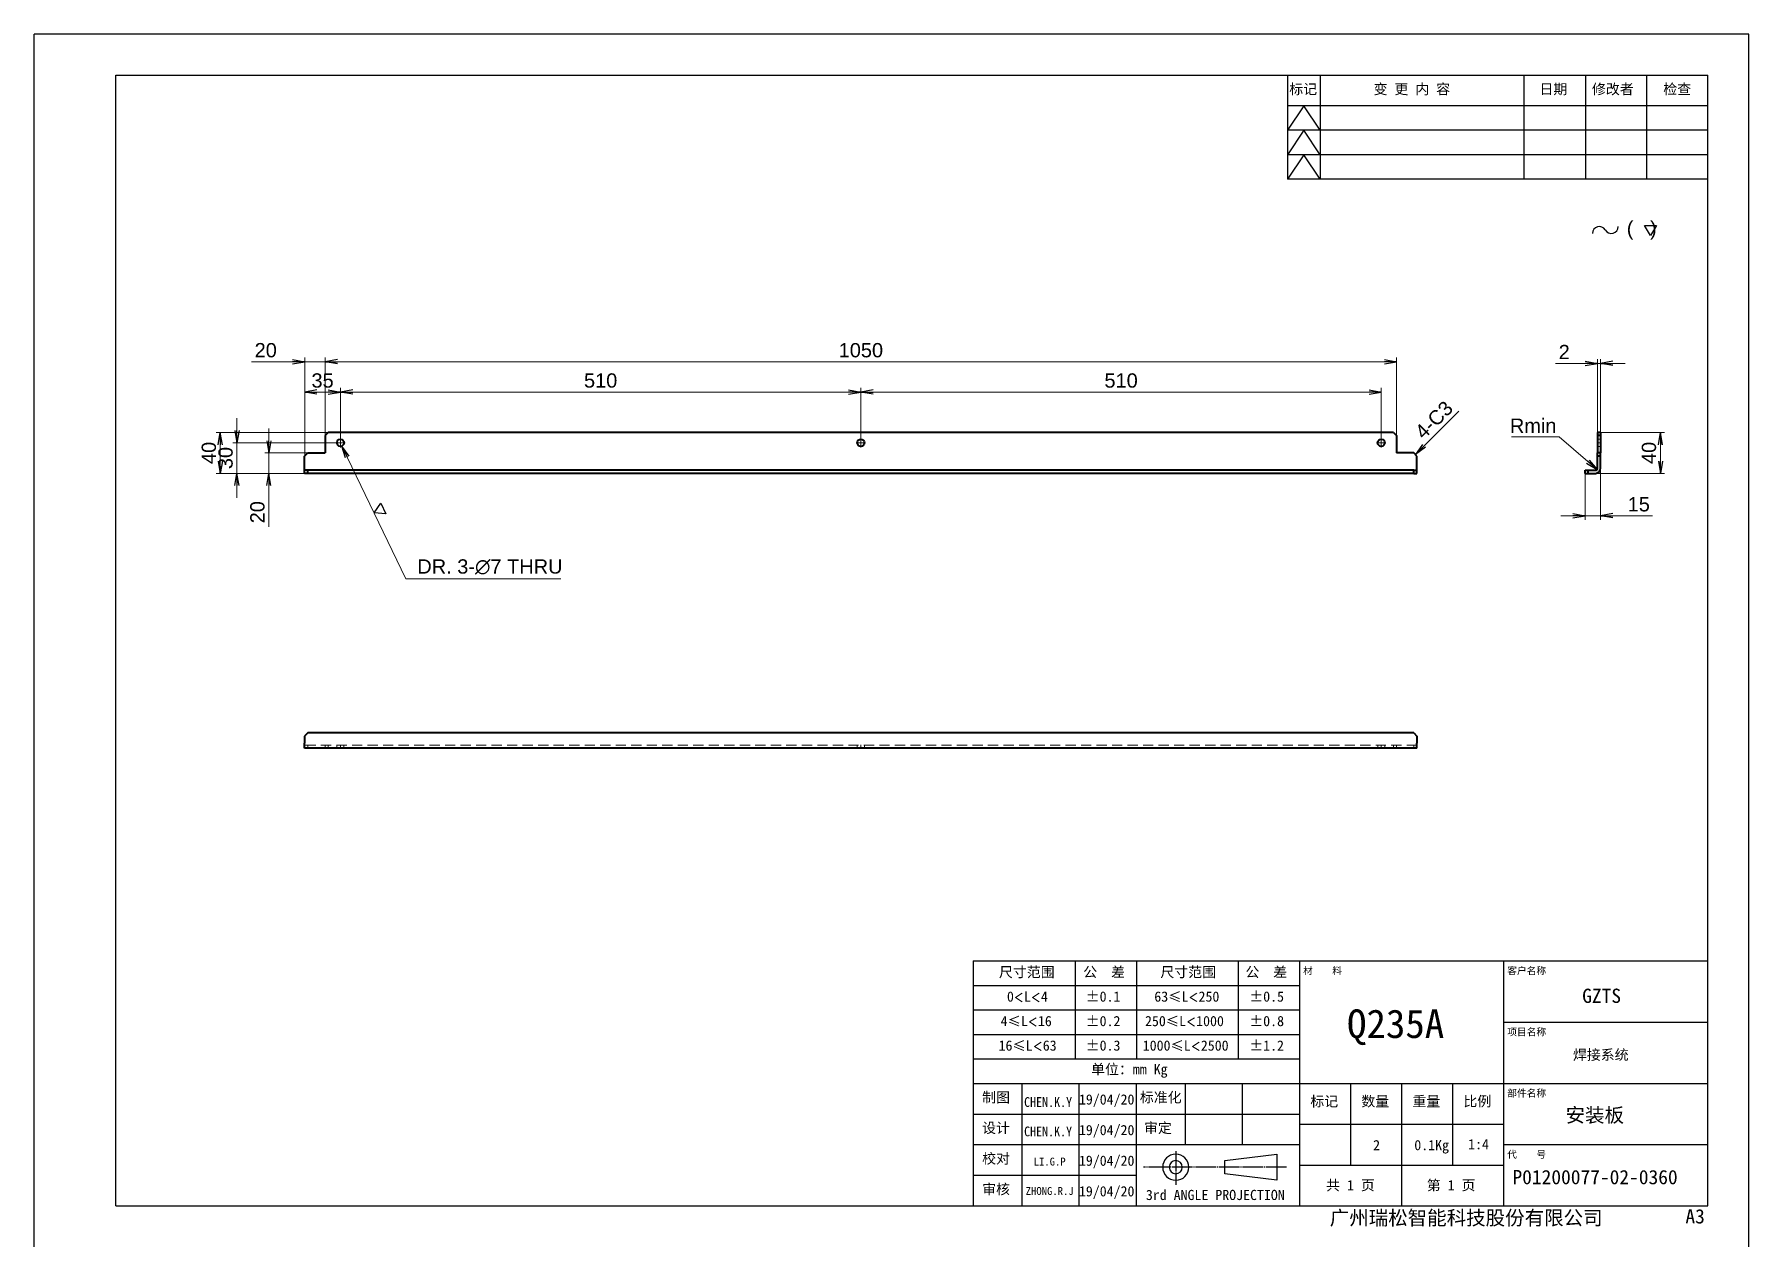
# Model space of a CAD drawing. Header units: millimetres. Extents: x -1727 to 307483, y -92648 to 6637.
# Drawn here: x 12335 to 14015, y -8118 to -6930 of the extents above; entities that cross this region are included whole.
import ezdxf
from ezdxf.enums import TextEntityAlignment as Align

# ---------------------------------------------------------------- set-up
doc = ezdxf.new("R2010")
doc.units = ezdxf.units.MM
doc.linetypes.add('CENTER-HOKUTO', pattern=[23, 20, -1, 1, -1])
doc.linetypes.add('HIDDEN-HOKUTO', pattern=[3.8, 2.5, -1.3])
for name, color, linetype in [('AM_7', 2, 'CENTER-HOKUTO'), ('AM_HID', 1, 'HIDDEN-HOKUTO'), ('AM_VIS', 7, 'Continuous'), ('TITLE_FRAME', 7, 'Continuous'), ('WORD_DIM', 253, 'Continuous')]:
    doc.layers.add(name, color=color, linetype=linetype)
doc.layers.add('SOLID LINE', color=7, linetype='Continuous', lineweight=30)
doc.layers.add('标注线', color=3, linetype='Continuous', lineweight=18)
doc.styles.add('DIM', font='txt.shx', dxfattribs={"width": 0.8, "bigfont": 'bigfont.shx'})
doc.styles.get("Standard").update_dxf_attribs({"font": 'arial.ttf'})
doc.dimstyles.new('STANDARD 1-4', dxfattribs={"dimscale": 4, "dimtxt": 3.5, "dimasz": 3, "dimexe": 1, "dimexo": 0, "dimgap": 1, "dimtad": 3, "dimdsep": 46, "dimtxsty": 'Standard', "dimblk1": 'OPEN', "dimblk2": 'OPEN', "dimsah": 1, "dimcen": 0, "dimclrd": 256, "dimclre": 256, "dimclrt": 3, "dimazin": 2, "dimtfac": 1, "dimtmove": 0, "dimatfit": 3, "dimldrblk": 'OPEN', "dimfxl": 0, "dimtolj": 1, "dimtzin": 0, "dimlwd": 13, "dimlwe": 13, "dimarcsym": 0})
doc.dimstyles.new('STANDARD 1-4$3', dxfattribs={"dimscale": 4, "dimtxt": 3.5, "dimasz": 3, "dimexe": 1, "dimexo": 0, "dimgap": 1, "dimtad": 3, "dimtoh": 1, "dimdsep": 46, "dimtxsty": 'Standard', "dimblk1": 'OPEN', "dimblk2": 'OPEN', "dimsah": 1, "dimcen": 0, "dimclrd": 256, "dimclre": 256, "dimclrt": 3, "dimazin": 2, "dimtfac": 1, "dimtmove": 0, "dimatfit": 3, "dimldrblk": 'OPEN', "dimfxl": 0, "dimtolj": 1, "dimtzin": 0, "dimlwd": 13, "dimlwe": 13, "dimarcsym": 0})
doc.dimstyles.new('STANDARD 1-4$4', dxfattribs={"dimscale": 4, "dimtxt": 3.5, "dimasz": 3, "dimexe": 1, "dimexo": 0, "dimgap": 1, "dimtad": 3, "dimtoh": 1, "dimdsep": 46, "dimtxsty": 'Standard', "dimblk1": 'OPEN', "dimblk2": 'OPEN', "dimsah": 1, "dimcen": 0, "dimclrd": 256, "dimclre": 256, "dimclrt": 3, "dimazin": 2, "dimtfac": 1, "dimtmove": 0, "dimatfit": 3, "dimldrblk": 'OPEN', "dimfxl": 0, "dimtolj": 1, "dimtzin": 0, "dimlwd": 13, "dimlwe": 13, "dimarcsym": 0})

msp = doc.modelspace()

# ---------------------------------------------------------------- texts
at = {"layer": 'SOLID LINE', "ltscale": 0.5}
for s, insert, char_height, width, attachment_point in [('\\pt20;{\\fSimHei|b0|i0|c134|p2;\\C3;标记}', (13564.69891, -6978.76664), 10, 181.2060754, 1), ('\\pt20;{\\fSimHei|b0|i0|c134|p2;\\C3;变 更 内 容}', (13647.31558, -6978.76664), 10, 181.2060754, 1), ('\\pt20;{\\fSimHei|b0|i0|c134|p2;\\C3;日期}', (13809.80582, -6978.76664), 10, 181.2060754, 1), ('\\pt20;{\\fSimHei|b0|i0|c134|p2;\\C3;修改者}', (13861.27568, -6978.76664), 10, 181.2060754, 1), ('\\pt20;{\\fSimHei|b0|i0|c134|p2;\\C3;检查}', (13931.2072, -6978.76664), 10, 181.2060754, 1), ('\\pt20;{\\fSimHei|b0|i0|c134|p2;\\C3;尺寸范围}', (13280.18819, -7843.96057), 10, 181.2060754, 1), ('\\pt20;{\\fSimHei|b0|i0|c134|p2;\\C3;公  差}', (13362.80315, -7843.96057), 10, 181.2060754, 1), ('\\pt20;{\\fSimHei|b0|i0|c134|p2;\\C3;尺寸范围}', (13438.378, -7843.96057), 10, 181.2060754, 1), ('\\pt20;{\\fSimHei|b0|i0|c134|p2;\\C3;公  差}', (13521.73258, -7843.96057), 10, 181.2060754, 1), ('{\\fSimHei|b0|i0|c134|p2;\\C3;材    料}', (13578.24105, -7844.12944), 7, 181.2060754, 1), ('\\pt14;{\\fSimHei|b0|i0|c134|p2;\\C3;客户名称}', (13778.24105, -7844.12944), 7, 181.2060754, 1), ('\\pt20;{\\fSimHei|b0|i0|c134|p2;\\C3;0\\Fromans,bigfont|c134;\\H0.9583x;<\\fSimHei|b0|i0|c134|p2;\\H1.044x;L\\Fromans,bigfont|c134;\\H0.9583x;<\\fSimHei|b0|i0|c134|p2;\\H1.044x;4}', (13288.03047, -7867.96057), 10, 181.2060754, 1), ('\\pt20;{\\fSimHei|b0|i0|c134|p2;\\C3;%%P0.1}', (13365.2377, -7867.96057), 10, 181.2060754, 1), ('\\pt20;{\\fSimHei|b0|i0|c134|p2;\\C3;63\\H0.9583x;≤\\H1.044x;L\\Fromans,bigfont|c134;\\H0.9579x;<\\fSimHei|b0|i0|c134|p2;\\H1.044x;250}', (13432.44306, -7867.96057), 10, 181.2060754, 1), ('\\pt20;{\\fSimHei|b0|i0|c134|p2;\\C3;%%P0.5}', (13525.51901, -7867.96057), 10, 181.2060754, 1), ('{\\fSimHei|b0|i0|c134|p2;\\C3;GZTS}', (13851.73847, -7865.20998), 14, 277.4036257, 1), ('\\pt20;{\\fSimHei|b0|i0|c134|p2;\\C3;4\\H0.9583x;≤\\H1.043x;L\\Fromans,bigfont|c134;\\H0.9588x;<\\fSimHei|b0|i0|c134|p2;\\H1.043x;16}', (13281.8944, -7891.96057), 10, 181.2060754, 1), ('\\pt20;{\\fSimHei|b0|i0|c134|p2;\\C3;%%P0.2}', (13365.2377, -7891.96057), 10, 181.2060754, 1), ('\\pt20;{\\fSimHei|b0|i0|c134|p2;\\C3;250\\H0.9583x;≤\\H1.044x;L\\Fromans,bigfont|c134;\\H0.9579x;<\\fSimHei|b0|i0|c134|p2;\\H1.044x;1000}', (13423.3125, -7891.96057), 10, 181.2060754, 1), ('\\pt20;{\\fSimHei|b0|i0|c134|p2;\\C3;%%P0.8}', (13525.51901, -7891.96057), 10, 181.2060754, 1), ('\\pt84;{\\fSimHei|b0|i0|c134|p2;\\C3;Q235A}', (13621.29444, -7885.57834), 28, 277.4036257, 1), ('\\pt14;{\\fSimHei|b0|i0|c134|p2;\\C3;项目名称}', (13778.24105, -7904.12944), 7, 181.2060754, 1), ('\\pt20;{\\fSimHei|b0|i0|c134|p2;\\C3;16\\H0.9583x;≤\\H1.044x;L\\Fromans,bigfont|c134;\\H0.9579x;<\\fSimHei|b0|i0|c134|p2;\\H1.044x;63}', (13279.83421, -7915.96057), 10, 181.2060754, 1), ('\\pt20;{\\fSimHei|b0|i0|c134|p2;\\C3;%%P0.3}', (13365.2377, -7915.96057), 10, 181.2060754, 1), ('\\pt20;{\\fSimHei|b0|i0|c134|p2;\\C3;%%P1.2}', (13525.51901, -7915.96057), 10, 181.2060754, 1), ('{\\fSimHei|b0|i0|c134|p2;\\C3;焊接系统\\P }', (13869.94593, -7938.88289), 10, 200, 5), ('\\pt20;{\\fSimHei|b0|i0|c134|p2;\\C3;单位：mm Kg}', (13370.49949, -7939.20369), 10, 181.2060754, 1), ('\\pt14;{\\fSimHei|b0|i0|c134|p2;\\C3;部件名称}', (13778.24105, -7964.12944), 7, 181.2060754, 1), ('\\pt20;{\\fSimHei|b0|i0|c134|p2;\\C3;制图}', (13263.75903, -7966.66301), 10, 181.2060754, 1), ('{\\fSimHei|b0|i0|c134|p2;\\W0.9;\\C3;CHEN.K.Y}', (13328.34924, -7976.38232), 9.6, 53.76, 5), ('\\pt20;{\\fSimHei|b0|i0|c134|p2;\\C3;19/04/20}', (13358.5487, -7968.77252), 10, 181.2060754, 1), ('\\pt20;{\\fSimHei|b0|i0|c134|p2;\\C3;标准化}', (13418.27363, -7966.66301), 10, 181.2060754, 1), ('\\pt20;{\\fSimHei|b0|i0|c134|p2;\\C3;标记}', (13585.32889, -7970.60615), 10, 277.4036257, 1), ('\\pt20;{\\fSimHei|b0|i0|c134|p2;\\C3;数量}', (13635.32889, -7970.60615), 10, 277.4036257, 1), ('\\pt20;{\\fSimHei|b0|i0|c134|p2;\\C3;重量}', (13685.32889, -7970.60615), 10, 277.4036257, 1), ('\\pt20;{\\fSimHei|b0|i0|c134|p2;\\C3;比例}', (13735.32889, -7970.60615), 10, 277.4036257, 1), ('\\pt20;{\\fSimHei|b0|i0|c134|p2;\\C3;设计}', (13263.75903, -7996.66301), 10, 181.2060754, 1), ('\\pt20;{\\fSimHei|b0|i0|c134|p2;\\C3;审定}', (13422.40454, -7996.66301), 10, 181.2060754, 1), ('{\\fSimHei|b0|i0|c134|p2;\\C3;安装板}', (13835.44765, -7982.10065), 14, 277.4036257, 1), ('{\\fSimHei|b0|i0|c134|p2;\\W0.9;\\C3;CHEN.K.Y}', (13328.34924, -8005.18232), 9.6, 53.76, 5), ('\\pt20;{\\fSimHei|b0|i0|c134|p2;\\C3;19/04/20}', (13358.5487, -7998.77252), 10, 181.2060754, 1), ('\\pt60;{\\fSimHei|b0|i0|c134|p2;\\C3;0.1Kg}', (13687.20104, -8013.51925), 10, 277.4036257, 1), ('\\pt20;{\\fSimHei|b0|i0|c134|p2;\\C3;1:4}', (13739.99428, -8012.63), 10, 277.4036257, 1), ('\\pt20;{\\fSimHei|b0|i0|c134|p2;\\C3;校对}', (13263.75903, -8026.66301), 10, 181.2060754, 1), ('\\pt20;{\\fSimHei|b0|i0|c134|p2;\\C3;19/04/20}', (13358.5487, -8028.77252), 10, 181.2060754, 1), ('\\pt60;{\\fSimHei|b0|i0|c134|p2;\\C3;2}', (13646.87882, -8013.51925), 10, 277.4036257, 1), ('\\pt14;{\\fSimHei|b0|i0|c134|p2;\\C3;代    号}', (13778.24105, -8024.12944), 7, 181.2060754, 1), ('\\pt46.08;{\\fSimHei|b0|i0|c134|p2;\\C3;LI.G.P}', (13329.91108, -8034.73301), 7.68, 53.76, 5), ('{\\fSimHei|b0|i0|c134|p2;\\C3;P01200077-02-0360}', (13783.39614, -8042.87437), 14, 277.4036257, 1), ('\\pt20;{\\fSimHei|b0|i0|c134|p2;\\C3;审核}', (13263.75903, -8056.66301), 10, 181.2060754, 1), ('\\pt46.08;{\\fSimHei|b0|i0|c134|p2;\\C3;ZHONG.R.J}', (13329.91108, -8063.53301), 7.68, 53.76, 5), ('\\pt20;{\\fSimHei|b0|i0|c134|p2;\\C3;19/04/20}', (13358.5487, -8058.77252), 10, 181.2060754, 1), ('{\\fSimHei|b0|i0|c134|p2;\\C3;3rd ANGLE PROJECTION}', (13424.19986, -8062.34714), 10, 277.4036257, 1), ('\\pt20;{\\fSimHei|b0|i0|c134|p2;\\C3;共 1 页}', (13600.79102, -8052.83631), 10, 277.4036257, 1), ('\\pt20;{\\fSimHei|b0|i0|c134|p2;\\C3;第 1 页}', (13699.44679, -8052.83631), 10, 277.4036257, 1), ('\\pt28;{\\fSimHei|b0|i0|c134|p2;\\C3;广州瑞松智能科技股份有限公司}', (13604.35663, -8082.78032), 14, 314.2472326, 1), ('\\pt28;{\\fSimHei|b0|i0|c134|p2;\\C3;A3}', (13952.86382, -8081.30911), 14, 314.2472326, 1)]:
    msp.add_mtext(s, dxfattribs=dict(at, insert=insert, char_height=char_height, width=width, attachment_point=attachment_point))
at = {"layer": 'SOLID LINE', "ltscale": 0.5, "insert": (13421.11771, -7915.96057), "char_height": 10, "width": 181.2060754, "attachment_point": 1, "line_spacing_factor": 0.72}
msp.add_mtext('\\pt20;{\\fSimHei|b0|i0|c134|p2;\\C3;1000\\H0.9583x;≤\\H1.044x;L\\Fromans,bigfont|c134;\\H0.9579x;<\\fSimHei|b0|i0|c134|p2;\\H1.044x;2500}', dxfattribs=at)
at = {"layer": 'WORD_DIM', "color": 3, "linetype": 'Continuous', "ltscale": 5}
msp.add_text('4-C3', height=14, rotation=45, dxfattribs=at).set_placement((13696.35235, -7327.82621))

# ---------------------------------------------------------------- blocks, each defined once
blk = doc.blocks.new('shiage0')
at = {"layer": 'WORD_DIM', "color": 3, "linetype": 'Continuous'}
for centre, start, end in [((1.69, 0), 30, 180), ((4.61, 1.69), 210, 0)]:
    blk.add_arc(centre, 1.69, start, end, dxfattribs=at)
blk = doc.blocks.new('12')
at = {"layer": 'TITLE_FRAME', "color": 3, "linetype": 'Continuous'}
blk.add_lwpolyline([(20.46, 3.03), (19.01, 5.53), (21.9, 5.53)], close=True, dxfattribs=at)
blk.add_blockref('shiage0', (6.23, 3.56), dxfattribs=at)
blk.add_text('(   )', height=3.5, dxfattribs=at).set_placement((14.64, 3.08))
blk = doc.blocks.new('_OPEN')
at = {"color": 0}
for p, q in [((-1, 0.17), (0, 0)), ((-1, -0.17), (0, 0)), ((0, 0), (-1, 0))]:
    blk.add_line(p, q, dxfattribs=at)
blk = doc.blocks.new('*D745')
at = {"layer": 'DEFPOINTS', "color": 0, "linetype": 'Continuous', "ltscale": 5, "transparency": 16777216}
for p in [(13869.7, -7354), (13854.7, -7360.3), (13869.7, -7401.8)]:
    blk.add_point(p, dxfattribs=at)
at = {"layer": 'WORD_DIM', "linetype": 'Continuous', "lineweight": 13, "ltscale": 5, "transparency": 16777216}
for p, q in [((13869.7, -7354), (13869.7, -7405.8)), ((13854.7, -7360.3), (13854.7, -7405.8)), ((13842.7, -7401.8), (13830.7, -7401.8)), ((13854.7, -7401.8), (13869.7, -7401.8)), ((13881.7, -7401.8), (13920.6, -7401.8))]:
    blk.add_line(p, q, dxfattribs=at)
at = {"layer": 'WORD_DIM', "linetype": 'Continuous', "lineweight": 13, "ltscale": 5, "transparency": 16777216, "xscale": 12, "yscale": 12, "zscale": 12}
blk.add_blockref('_OPEN', (13854.7, -7401.8), dxfattribs=at)
at = {"layer": 'WORD_DIM', "linetype": 'Continuous', "lineweight": 13, "ltscale": 5, "transparency": 16777216, "xscale": 12, "yscale": 12, "zscale": 12, "rotation": 180}
blk.add_blockref('_OPEN', (13869.7, -7401.8), dxfattribs=at)
at = {"layer": 'WORD_DIM', "color": 3, "linetype": 'Continuous', "ltscale": 5, "transparency": 16777216, "insert": (13907.2, -7390.7), "char_height": 14, "attachment_point": 5}
blk.add_mtext('\\A1;15', dxfattribs=at)
blk = doc.blocks.new('*D746')
at = {"layer": 'DEFPOINTS', "color": 0, "linetype": 'Continuous', "ltscale": 5, "transparency": 16777216}
for p in [(13869.7, -7320.3), (13928.4, -7320.3), (13864.7, -7360.3)]:
    blk.add_point(p, dxfattribs=at)
at = {"layer": 'WORD_DIM', "linetype": 'Continuous', "lineweight": 13, "ltscale": 5, "transparency": 16777216}
for p, q in [((13869.7, -7320.3), (13932.4, -7320.3)), ((13928.4, -7348.3), (13928.4, -7332.3)), ((13864.7, -7360.3), (13932.4, -7360.3))]:
    blk.add_line(p, q, dxfattribs=at)
at = {"layer": 'WORD_DIM', "linetype": 'Continuous', "lineweight": 13, "ltscale": 5, "transparency": 16777216, "xscale": 12, "yscale": 12, "zscale": 12}
for p, rotation in [((13928.4, -7320.3), 90), ((13928.4, -7360.3), 270)]:
    blk.add_blockref('_OPEN', p, dxfattribs=dict(at, rotation=rotation))
at = {"layer": 'WORD_DIM', "color": 3, "linetype": 'Continuous', "ltscale": 5, "transparency": 16777216, "insert": (13917.2, -7340.3), "char_height": 14, "attachment_point": 5, "rotation": 90}
blk.add_mtext('\\A1;40', dxfattribs=at)
blk = doc.blocks.new('*D747')
at = {"layer": 'DEFPOINTS', "color": 0, "linetype": 'Continuous', "ltscale": 5, "transparency": 16777216}
for p in [(13864.7, -7355.3), (13866.3, -7356.6)]:
    blk.add_point(p, dxfattribs=at)
at = {"layer": 'WORD_DIM', "linetype": 'ByBlock', "lineweight": 13, "ltscale": 5, "transparency": 16777216}
for p, q in [((13782.3, -7324.6), (13829.1, -7324.6)), ((13829.1, -7324.6), (13857.2, -7348.8))]:
    blk.add_line(p, q, dxfattribs=at)
at = {"layer": 'WORD_DIM', "linetype": 'Continuous', "lineweight": 13, "ltscale": 5, "transparency": 16777216, "xscale": 12, "yscale": 12, "zscale": 12, "rotation": 319.2910972137984}
blk.add_blockref('_OPEN', (13866.3, -7356.6), dxfattribs=at)
at = {"layer": 'WORD_DIM', "color": 3, "linetype": 'Continuous', "ltscale": 5, "transparency": 16777216, "insert": (13803.7, -7313.6), "char_height": 14, "attachment_point": 5}
blk.add_mtext('\\A1;Rmin', dxfattribs=at)
blk = doc.blocks.new('*D748')
at = {"layer": 'DEFPOINTS', "color": 0, "linetype": 'Continuous', "ltscale": 5, "transparency": 16777216}
for p in [(12622.9, -7320.3), (12517.2, -7360.3), (12599.9, -7360.3)]:
    blk.add_point(p, dxfattribs=at)
at = {"layer": 'WORD_DIM', "linetype": 'Continuous', "lineweight": 13, "ltscale": 5, "transparency": 16777216}
for p, q in [((12622.9, -7320.3), (12513.2, -7320.3)), ((12517.2, -7332.3), (12517.2, -7348.3)), ((12599.9, -7360.3), (12513.2, -7360.3))]:
    blk.add_line(p, q, dxfattribs=at)
at = {"layer": 'WORD_DIM', "linetype": 'Continuous', "lineweight": 13, "ltscale": 5, "transparency": 16777216, "xscale": 12, "yscale": 12, "zscale": 12}
for p, rotation in [((12517.2, -7320.3), 90), ((12517.2, -7360.3), 270)]:
    blk.add_blockref('_OPEN', p, dxfattribs=dict(at, rotation=rotation))
at = {"layer": 'WORD_DIM', "color": 3, "linetype": 'Continuous', "ltscale": 5, "transparency": 16777216, "insert": (12506, -7340.3), "char_height": 14, "attachment_point": 5, "rotation": 90}
blk.add_mtext('\\A1;40', dxfattribs=at)
blk = doc.blocks.new('*D749')
at = {"layer": 'DEFPOINTS', "color": 0, "linetype": 'Continuous', "ltscale": 5, "transparency": 16777216}
for p in [(12599.9, -7250.9), (12619.9, -7323.3), (12599.9, -7343.3)]:
    blk.add_point(p, dxfattribs=at)
at = {"layer": 'WORD_DIM', "linetype": 'Continuous', "lineweight": 13, "ltscale": 5, "transparency": 16777216}
for p, q in [((12587.9, -7250.9), (12547.6, -7250.9)), ((12599.9, -7343.3), (12599.9, -7246.9)), ((12619.9, -7250.9), (12599.9, -7250.9)), ((12619.9, -7323.3), (12619.9, -7246.9)), ((12631.9, -7250.9), (12643.9, -7250.9))]:
    blk.add_line(p, q, dxfattribs=at)
at = {"layer": 'WORD_DIM', "linetype": 'Continuous', "lineweight": 13, "ltscale": 5, "transparency": 16777216, "xscale": 12, "yscale": 12, "zscale": 12}
blk.add_blockref('_OPEN', (12599.9, -7250.9), dxfattribs=at)
at = {"layer": 'WORD_DIM', "linetype": 'Continuous', "lineweight": 13, "ltscale": 5, "transparency": 16777216, "xscale": 12, "yscale": 12, "zscale": 12, "rotation": 180}
blk.add_blockref('_OPEN', (12619.9, -7250.9), dxfattribs=at)
at = {"layer": 'WORD_DIM', "color": 3, "linetype": 'Continuous', "ltscale": 5, "transparency": 16777216, "insert": (12561.7, -7239.7), "char_height": 14, "attachment_point": 5}
blk.add_mtext('\\A1;20', dxfattribs=at)
blk = doc.blocks.new('*D750')
at = {"layer": 'DEFPOINTS', "color": 0, "linetype": 'Continuous', "ltscale": 5, "transparency": 16777216}
for p in [(13669.9, -7250.9), (12619.9, -7323.3), (13669.9, -7323.3)]:
    blk.add_point(p, dxfattribs=at)
at = {"layer": 'WORD_DIM', "linetype": 'Continuous', "lineweight": 13, "ltscale": 5, "transparency": 16777216}
for p, q in [((12619.9, -7323.3), (12619.9, -7246.9)), ((12631.9, -7250.9), (13657.9, -7250.9)), ((13669.9, -7323.3), (13669.9, -7246.9))]:
    blk.add_line(p, q, dxfattribs=at)
at = {"layer": 'WORD_DIM', "linetype": 'Continuous', "lineweight": 13, "ltscale": 5, "transparency": 16777216, "xscale": 12, "yscale": 12, "zscale": 12, "rotation": 180}
blk.add_blockref('_OPEN', (12619.9, -7250.9), dxfattribs=at)
at = {"layer": 'WORD_DIM', "linetype": 'Continuous', "lineweight": 13, "ltscale": 5, "transparency": 16777216, "xscale": 12, "yscale": 12, "zscale": 12}
blk.add_blockref('_OPEN', (13669.9, -7250.9), dxfattribs=at)
at = {"layer": 'WORD_DIM', "color": 3, "linetype": 'Continuous', "ltscale": 5, "transparency": 16777216, "insert": (13144.9, -7239.7), "char_height": 14, "attachment_point": 5}
blk.add_mtext('\\A1;1050', dxfattribs=at)
blk = doc.blocks.new('*D751')
at = {"layer": 'DEFPOINTS', "color": 0, "linetype": 'Continuous', "ltscale": 5, "transparency": 16777216}
for p in [(12602.9, -7340.3), (12564.7, -7360.3), (12602.9, -7360.3)]:
    blk.add_point(p, dxfattribs=at)
at = {"layer": 'WORD_DIM', "linetype": 'Continuous', "lineweight": 13, "ltscale": 5, "transparency": 16777216}
for p, q in [((12564.7, -7328.3), (12564.7, -7316.3)), ((12602.9, -7340.3), (12560.7, -7340.3)), ((12564.7, -7340.3), (12564.7, -7360.3)), ((12602.9, -7360.3), (12560.7, -7360.3)), ((12564.7, -7372.3), (12564.7, -7412.6))]:
    blk.add_line(p, q, dxfattribs=at)
at = {"layer": 'WORD_DIM', "linetype": 'Continuous', "lineweight": 13, "ltscale": 5, "transparency": 16777216, "xscale": 12, "yscale": 12, "zscale": 12}
for p, rotation in [((12564.7, -7340.3), 270), ((12564.7, -7360.3), 90)]:
    blk.add_blockref('_OPEN', p, dxfattribs=dict(at, rotation=rotation))
at = {"layer": 'WORD_DIM', "color": 3, "linetype": 'Continuous', "ltscale": 5, "transparency": 16777216, "insert": (12553.6, -7398.4), "char_height": 14, "attachment_point": 5, "rotation": 90}
blk.add_mtext('\\A1;20', dxfattribs=at)
blk = doc.blocks.new('*D752')
at = {"layer": 'DEFPOINTS', "color": 0, "linetype": 'Continuous', "ltscale": 5, "transparency": 16777216}
for p in [(12634.9, -7280.6), (12634.9, -7325.8), (12599.9, -7343.3)]:
    blk.add_point(p, dxfattribs=at)
at = {"layer": 'WORD_DIM', "linetype": 'Continuous', "lineweight": 13, "ltscale": 5, "transparency": 16777216}
for p, q in [((12599.9, -7343.3), (12599.9, -7276.6)), ((12611.9, -7280.6), (12622.9, -7280.6)), ((12634.9, -7325.8), (12634.9, -7276.6))]:
    blk.add_line(p, q, dxfattribs=at)
at = {"layer": 'WORD_DIM', "linetype": 'Continuous', "lineweight": 13, "ltscale": 5, "transparency": 16777216, "xscale": 12, "yscale": 12, "zscale": 12, "rotation": 180}
blk.add_blockref('_OPEN', (12599.9, -7280.6), dxfattribs=at)
at = {"layer": 'WORD_DIM', "linetype": 'Continuous', "lineweight": 13, "ltscale": 5, "transparency": 16777216, "xscale": 12, "yscale": 12, "zscale": 12}
blk.add_blockref('_OPEN', (12634.9, -7280.6), dxfattribs=at)
at = {"layer": 'WORD_DIM', "color": 3, "linetype": 'Continuous', "ltscale": 5, "transparency": 16777216, "insert": (12617.4, -7269.4), "char_height": 14, "attachment_point": 5}
blk.add_mtext('\\A1;35', dxfattribs=at)
blk = doc.blocks.new('*D753')
at = {"layer": 'DEFPOINTS', "color": 0, "linetype": 'Continuous', "ltscale": 5, "transparency": 16777216}
for p in [(13144.9, -7280.6), (12634.9, -7325.8), (13144.9, -7325.8)]:
    blk.add_point(p, dxfattribs=at)
at = {"layer": 'WORD_DIM', "linetype": 'Continuous', "lineweight": 13, "ltscale": 5, "transparency": 16777216}
for p, q in [((12634.9, -7325.8), (12634.9, -7276.6)), ((12646.9, -7280.6), (13132.9, -7280.6)), ((13144.9, -7325.8), (13144.9, -7276.6))]:
    blk.add_line(p, q, dxfattribs=at)
at = {"layer": 'WORD_DIM', "linetype": 'Continuous', "lineweight": 13, "ltscale": 5, "transparency": 16777216, "xscale": 12, "yscale": 12, "zscale": 12, "rotation": 180}
blk.add_blockref('_OPEN', (12634.9, -7280.6), dxfattribs=at)
at = {"layer": 'WORD_DIM', "linetype": 'Continuous', "lineweight": 13, "ltscale": 5, "transparency": 16777216, "xscale": 12, "yscale": 12, "zscale": 12}
blk.add_blockref('_OPEN', (13144.9, -7280.6), dxfattribs=at)
at = {"layer": 'WORD_DIM', "color": 3, "linetype": 'Continuous', "ltscale": 5, "transparency": 16777216, "insert": (12889.9, -7269.4), "char_height": 14, "attachment_point": 5}
blk.add_mtext('\\A1;510', dxfattribs=at)
blk = doc.blocks.new('*D754')
at = {"layer": 'DEFPOINTS', "color": 0, "linetype": 'Continuous', "ltscale": 5, "transparency": 16777216}
for p in [(13654.9, -7280.6), (13144.9, -7325.8), (13654.9, -7325.8)]:
    blk.add_point(p, dxfattribs=at)
at = {"layer": 'WORD_DIM', "linetype": 'Continuous', "lineweight": 13, "ltscale": 5, "transparency": 16777216}
for p, q in [((13144.9, -7325.8), (13144.9, -7276.6)), ((13156.9, -7280.6), (13642.9, -7280.6)), ((13654.9, -7325.8), (13654.9, -7276.6))]:
    blk.add_line(p, q, dxfattribs=at)
at = {"layer": 'WORD_DIM', "linetype": 'Continuous', "lineweight": 13, "ltscale": 5, "transparency": 16777216, "xscale": 12, "yscale": 12, "zscale": 12, "rotation": 180}
blk.add_blockref('_OPEN', (13144.9, -7280.6), dxfattribs=at)
at = {"layer": 'WORD_DIM', "linetype": 'Continuous', "lineweight": 13, "ltscale": 5, "transparency": 16777216, "xscale": 12, "yscale": 12, "zscale": 12}
blk.add_blockref('_OPEN', (13654.9, -7280.6), dxfattribs=at)
at = {"layer": 'WORD_DIM', "color": 3, "linetype": 'Continuous', "ltscale": 5, "transparency": 16777216, "insert": (13399.9, -7269.4), "char_height": 14, "attachment_point": 5}
blk.add_mtext('\\A1;510', dxfattribs=at)
blk = doc.blocks.new('*D755')
at = {"layer": 'DEFPOINTS', "color": 0, "linetype": 'Continuous', "ltscale": 5, "transparency": 16777216}
for p in [(12630.3, -7330.3), (12533.5, -7360.3), (12599.9, -7360.3)]:
    blk.add_point(p, dxfattribs=at)
at = {"layer": 'WORD_DIM', "linetype": 'Continuous', "lineweight": 13, "ltscale": 5, "transparency": 16777216}
for p, q in [((12533.5, -7318.3), (12533.5, -7306.3)), ((12630.3, -7330.3), (12529.5, -7330.3)), ((12533.5, -7330.3), (12533.5, -7360.3)), ((12599.9, -7360.3), (12529.5, -7360.3)), ((12533.5, -7372.3), (12533.5, -7384.3))]:
    blk.add_line(p, q, dxfattribs=at)
at = {"layer": 'WORD_DIM', "linetype": 'Continuous', "lineweight": 13, "ltscale": 5, "transparency": 16777216, "xscale": 12, "yscale": 12, "zscale": 12}
for p, rotation in [((12533.5, -7330.3), 270), ((12533.5, -7360.3), 90)]:
    blk.add_blockref('_OPEN', p, dxfattribs=dict(at, rotation=rotation))
at = {"layer": 'WORD_DIM', "color": 3, "linetype": 'Continuous', "ltscale": 5, "transparency": 16777216, "insert": (12522.4, -7345.3), "char_height": 14, "attachment_point": 5, "rotation": 90}
blk.add_mtext('\\A1;30', dxfattribs=at)
blk = doc.blocks.new('*D756')
at = {"layer": 'DEFPOINTS', "color": 0, "linetype": 'Continuous', "ltscale": 5, "transparency": 16777216}
for p in [(12633.3, -7327.2), (12636.4, -7333.5)]:
    blk.add_point(p, dxfattribs=at)
at = {"layer": 'WORD_DIM', "linetype": 'Continuous', "lineweight": 13, "ltscale": 5, "transparency": 16777216}
for p, q in [((12699, -7463.5), (12641.6, -7344.3)), ((12851, -7463.5), (12699, -7463.5))]:
    blk.add_line(p, q, dxfattribs=at)
at = {"layer": 'WORD_DIM', "linetype": 'Continuous', "lineweight": 13, "ltscale": 5, "transparency": 16777216, "xscale": 12, "yscale": 12, "zscale": 12, "rotation": 115.6951908473056}
blk.add_blockref('_OPEN', (12636.4, -7333.5), dxfattribs=at)
at = {"layer": 'WORD_DIM', "color": 3, "linetype": 'Continuous', "ltscale": 5, "transparency": 16777216, "insert": (12781.4, -7452), "char_height": 14, "attachment_point": 5}
blk.add_mtext('\\A1;DR. 3-∅7 THRU', dxfattribs=at)
blk = doc.blocks.new('shiage1')
at = {"layer": 'WORD_DIM', "color": 3, "linetype": 'Continuous'}
for p, q in [((0, 0), (-1.44, 2.5)), ((-1.44, 2.5), (1.44, 2.5)), ((1.44, 2.5), (0, 0))]:
    blk.add_line(p, q, dxfattribs=at)
blk = doc.blocks.new('*D757')
at = {"layer": 'DEFPOINTS', "color": 0, "linetype": 'Continuous', "ltscale": 5, "transparency": 16777216}
for p in [(13866.7, -7252.5), (13866.7, -7320.3), (13869.7, -7320.3)]:
    blk.add_point(p, dxfattribs=at)
at = {"layer": 'WORD_DIM', "linetype": 'Continuous', "lineweight": 13, "ltscale": 5, "transparency": 16777216}
for p, q in [((13854.7, -7252.5), (13825.5, -7252.5)), ((13866.7, -7320.3), (13866.7, -7248.5)), ((13869.7, -7252.5), (13866.7, -7252.5)), ((13869.7, -7320.3), (13869.7, -7248.5)), ((13881.7, -7252.5), (13893.7, -7252.5))]:
    blk.add_line(p, q, dxfattribs=at)
at = {"layer": 'WORD_DIM', "linetype": 'Continuous', "lineweight": 13, "ltscale": 5, "transparency": 16777216, "xscale": 12, "yscale": 12, "zscale": 12}
blk.add_blockref('_OPEN', (13866.7, -7252.5), dxfattribs=at)
at = {"layer": 'WORD_DIM', "linetype": 'Continuous', "lineweight": 13, "ltscale": 5, "transparency": 16777216, "xscale": 12, "yscale": 12, "zscale": 12, "rotation": 180}
blk.add_blockref('_OPEN', (13869.7, -7252.5), dxfattribs=at)
at = {"layer": 'WORD_DIM', "color": 3, "linetype": 'Continuous', "ltscale": 5, "transparency": 16777216, "insert": (13834.1, -7241.4), "char_height": 14, "attachment_point": 5}
blk.add_mtext('\\A1;2', dxfattribs=at)
blk = doc.blocks.new('*T16')
at = {"color": 0, "linetype": 'ByBlock', "lineweight": -2, "transparency": 16777216}
for p, q in [((0, 0), (127, 0)), ((0, 0), (0, -78)), ((63.5, 0), (63.5, -78)), ((127, 0), (127, -78)), ((0, -39), (127, -39)), ((0, -78), (127, -78))]:
    blk.add_line(p, q, dxfattribs=at)
at = {"color": 0, "transparency": 16777216, "char_height": 10, "width": 60.5, "attachment_point": 5}
for s, insert in [('{\\fSimSun|b0|i0|c134|p2;料 厚}', (31.75, -19.5)), ('{\\fSimSun|b0|i0|c134|p2;件 数}', (95.25, -19.5))]:
    blk.add_mtext(s, dxfattribs=dict(at, insert=insert))
blk = doc.blocks.new('圆心打标')
at = {"layer": '标注线'}
for p, q in [((-2.5, 0), (2.5, 0)), ((0, 2.5), (0, -2.5))]:
    blk.add_line(p, q, dxfattribs=at)
blk = doc.blocks.new('拆图参数')
blk.add_blockref('*T16', (-63.5, 78))
at = {"layer": '标注线'}
blk.add_blockref('圆心打标', (67219.69, -21339.81), dxfattribs=at)
at = {"style": 'DIM', "width": 0.8}
blk.add_attdef('6', text='', height=10, dxfattribs=at).set_placement((-37.13, 18.91), align=Align.MIDDLE_LEFT)
blk.add_attdef('1', text='', height=10, dxfattribs=at).set_placement((36.65, 19.27), align=Align.MIDDLE_CENTER)

# ---------------------------------------------------------------- dimensions: what is measured, and where the dimension line sits
at = {"layer": 'WORD_DIM', "color": 3, "linetype": 'Continuous', "ltscale": 5}
for base, p1, p2, picture, middle in [((12599.85236, -7250.86445), (12619.85236, -7323.32621), (12599.85236, -7343.32621), '*D749', (12561.72957, -7239.71643)), ((13669.85235, -7250.86445), (12619.85236, -7323.32621), (13669.85235, -7323.32621), '*D750', (13144.85235, -7239.71643)), ((12634.85236, -7280.56794), (12599.85236, -7343.32621), (12634.85236, -7325.77641), '*D752', (12617.35236, -7269.41514)), ((13144.85235, -7280.56794), (12634.85236, -7325.77641), (13144.85235, -7325.77641), '*D753', (12889.85235, -7269.41992)), ((13654.85235, -7280.56794), (13144.85235, -7325.77641), (13654.85235, -7325.77641), '*D754', (13399.85235, -7269.41992)), ((13869.74231, -7401.80945), (13854.74231, -7360.32621), (13869.74231, -7353.96433), '*D745', (13907.16318, -7390.66143))]:
    dim = msp.add_linear_dim(base=base, p1=p1, p2=p2, dimstyle='STANDARD 1-4', dxfattribs=at)
    dim.commit()
    dim.dimension.update_dxf_attribs({"geometry": picture, "text_midpoint": middle})
at = {"layer": 'WORD_DIM', "linetype": 'Continuous', "ltscale": 5}
dim = msp.add_linear_dim(base=(13866.74231, -7252.45051), p1=(13869.74231, -7320.32621), p2=(13866.74231, -7320.32621), text='2', dimstyle='STANDARD 1-4', dxfattribs=at)
dim.commit()
dim.dimension.update_dxf_attribs({"geometry": '*D757', "text_midpoint": (13834.10588, -7241.42186)})
at = {"layer": 'WORD_DIM', "color": 3, "linetype": 'Continuous', "ltscale": 5}
for base, p1, p2, picture, middle in [((12533.51297, -7360.32621), (12630.30235, -7330.32621), (12599.85239, -7360.32621), '*D755', (12522.36018, -7345.32621)), ((12517.19131, -7360.32621), (12622.85236, -7320.32621), (12599.85239, -7360.32621), '*D748', (12506.04329, -7340.32621)), ((12564.71396, -7360.32621), (12602.85236, -7340.32621), (12602.85236, -7360.32621), '*D751', (12553.56594, -7398.44899)), ((13928.35297, -7320.32621), (13864.7423, -7360.32621), (13869.74231, -7320.32621), '*D746', (13917.20495, -7340.32621))]:
    dim = msp.add_linear_dim(base=base, p1=p1, p2=p2, angle=90, dimstyle='STANDARD 1-4', dxfattribs=at)
    dim.commit()
    dim.dimension.update_dxf_attribs({"geometry": picture, "text_midpoint": middle})
dim = msp.add_radius_dim(center=(13864.74231, -7355.32621), mpoint=(13866.25837, -7356.63064), text='Rmin', dimstyle='STANDARD 1-4$4', override={"dimtmove": 1}, dxfattribs=at)
dim.commit()
dim.dimension.update_dxf_attribs({"geometry": '*D747', "text_midpoint": (13829.08528, -7324.64669), "dimtype": 164})
dim = msp.add_diameter_dim_2p(p1=(12633.33481, -7327.17231), p2=(12636.3699, -7333.48011), text='DR. 3-<> THRU', dimstyle='STANDARD 1-4$3', override={"dimtofl": 0}, dxfattribs=at)
dim.commit()
dim.dimension.update_dxf_attribs({"geometry": '*D756', "text_midpoint": (12781.35453, -7463.54931), "dimtype": 163})

# ---------------------------------------------------------------- linework, layer by layer
at = {"layer": 'AM_7', "lineweight": 13, "ltscale": 4}
for p, q in [((12639.40236, -7330.32621), (12630.30235, -7330.32621)), ((12634.85236, -7325.77641), (12634.85236, -7334.87602)), ((13149.40234, -7330.32621), (13140.30236, -7330.32621)), ((13144.85235, -7325.77641), (13144.85235, -7334.87602)), ((13659.40228, -7330.32621), (13650.3023, -7330.32621)), ((13654.85235, -7325.77641), (13654.85235, -7334.87602)), ((13870.0426, -7330.32621), (13866.43762, -7330.32621)), ((12634.85234, -7630.00641), (12634.85236, -7626.40643)), ((13144.85235, -7630.00824), (13144.85235, -7626.40827)), ((13654.85223, -7630.01007), (13654.85235, -7626.4101))]:
    msp.add_line(p, q, dxfattribs=at)
at = {"layer": 'AM_7', "color": 2, "linetype": 'CENTER-HOKUTO'}
for p, q in [((13453.44628, -8024.40265), (13453.44628, -8057.47785)), ((13561.86868, -8040.14665), (13421.83668, -8040.14665))]:
    msp.add_line(p, q, dxfattribs=at)
at = {"layer": 'AM_HID', "lineweight": 13, "ltscale": 4}
for p, q in [((13869.73852, -7323.32621), (13866.73852, -7323.32621)), ((13869.73852, -7326.82621), (13866.73852, -7326.82621)), ((13869.73852, -7333.82621), (13866.73852, -7333.82621)), ((13869.74035, -7326.82621), (13866.74035, -7326.82621)), ((13869.74035, -7333.82621), (13866.74035, -7333.82621)), ((13869.74219, -7326.82621), (13866.74219, -7326.82621)), ((13869.74219, -7333.82621), (13866.74219, -7333.82621)), ((13857.7384, -7360.32621), (13857.7384, -7357.32621)), ((13866.7384, -7343.32621), (13869.7384, -7343.32621)), ((13689.85235, -7626.71015), (12599.85235, -7626.70624)), ((12602.85236, -7626.70624), (12602.85234, -7629.70624)), ((12619.85234, -7629.70636), (12619.85236, -7626.70636)), ((12622.85234, -7629.70636), (12622.85236, -7626.70636)), ((12631.35234, -7629.70636), (12631.35236, -7626.70636)), ((12638.35235, -7629.70636), (12638.35236, -7626.70636)), ((13141.35235, -7629.70819), (13141.35235, -7626.70819)), ((13148.35235, -7629.70819), (13148.35235, -7626.70819)), ((13651.35223, -7629.71002), (13651.35235, -7626.71002)), ((13658.35223, -7629.71002), (13658.35235, -7626.71002)), ((13666.85223, -7629.71015), (13666.85235, -7626.71015)), ((13669.85223, -7629.71002), (13669.85235, -7626.71002)), ((13686.85223, -7629.71015), (13686.85235, -7626.71015))]:
    msp.add_line(p, q, dxfattribs=at)
at = {"layer": 'AM_VIS', "color": 7, "lineweight": 35, "ltscale": 4}
for p, q in [((12622.85236, -7320.32621), (12619.85236, -7323.32621)), ((12619.85236, -7323.32621), (12619.85236, -7340.32621)), ((13666.85235, -7320.32621), (12622.85236, -7320.32621)), ((13666.85235, -7320.32621), (13669.85235, -7323.32621)), ((13669.85235, -7323.32621), (13669.85235, -7340.32621)), ((13866.74231, -7323.32621), (13866.74219, -7340.32621)), ((13869.74231, -7320.32621), (13866.74231, -7320.32621)), ((13866.74231, -7320.32621), (13866.74231, -7323.32621)), ((13869.74231, -7323.32621), (13866.74231, -7323.32621)), ((13869.74231, -7323.32621), (13869.74219, -7340.32621)), ((13869.74231, -7320.32621), (13869.74231, -7323.32621)), ((12599.85236, -7343.32621), (12602.85236, -7340.32621)), ((12602.85236, -7340.32621), (12619.85236, -7340.32621)), ((13686.85235, -7340.32621), (13669.85235, -7340.32621)), ((13689.85235, -7343.32621), (13686.85235, -7340.32621)), ((13869.74231, -7340.32621), (13866.74231, -7340.32621)), ((13866.74231, -7343.32621), (13866.74231, -7340.32621)), ((13869.74231, -7343.32621), (13869.74231, -7340.32621)), ((12599.85235, -7355.32621), (12599.85236, -7343.32621)), ((12599.85236, -7357.32621), (12599.85236, -7355.32621)), ((12602.85239, -7357.32621), (12599.85239, -7357.32621)), ((12599.85239, -7360.32621), (12599.85239, -7357.32621)), ((12602.85239, -7360.32621), (12602.85239, -7357.32621)), ((13686.85235, -7357.32621), (12602.85239, -7357.32621)), ((13686.85235, -7360.32621), (13686.85235, -7357.32621)), ((13686.85235, -7357.32621), (13689.85235, -7357.32621)), ((13689.85235, -7355.32621), (13689.85235, -7343.32621)), ((13689.85235, -7357.32621), (13689.85235, -7355.32621)), ((13689.85235, -7360.32621), (13689.85235, -7357.32621)), ((13854.74231, -7360.32621), (13854.74231, -7357.32621)), ((13854.74231, -7357.32621), (13857.74231, -7357.32621)), ((13857.74231, -7357.32621), (13864.74231, -7357.32621)), ((13857.74231, -7360.32621), (13857.74231, -7357.32621)), ((13869.74231, -7343.32621), (13866.74231, -7343.32621)), ((13866.74231, -7355.32621), (13866.74231, -7343.32621)), ((13869.74231, -7355.32621), (13869.74231, -7343.32621)), ((12602.85239, -7360.32621), (12599.85239, -7360.32621)), ((13686.85235, -7360.32621), (12602.85239, -7360.32621)), ((13686.85235, -7360.32621), (13689.85235, -7360.32621)), ((13854.74231, -7360.32621), (13857.74231, -7360.32621)), ((13857.74231, -7360.32621), (13864.74231, -7360.32621)), ((12599.85234, -7629.70624), (12599.85236, -7624.70624)), ((12599.85239, -7617.70624), (12599.85236, -7624.70624)), ((12602.85239, -7614.70624), (12599.85239, -7617.70624)), ((13686.85235, -7614.71015), (12602.85239, -7614.70624)), ((13686.85235, -7614.71015), (13689.85235, -7617.71015)), ((13689.85223, -7629.71015), (13689.85235, -7624.71015)), ((13689.85235, -7617.71015), (13689.85235, -7624.71015)), ((13689.85223, -7629.71015), (12599.85234, -7629.70624))]:
    msp.add_line(p, q, dxfattribs=at)
for centre in [(12634.85236, -7330.32621), (13144.85235, -7330.32621), (13654.85235, -7330.32621)]:
    msp.add_circle(centre, 3.5, dxfattribs=at)
for radius in [5, 2]:
    msp.add_arc((13864.74231, -7355.32621), radius, 269.99986089, 359.9998588, dxfattribs=at)
at = {"layer": 'TITLE_FRAME', "linetype": 'Continuous'}
for p, q in [((12414.90834, -6970.07632), (13974.90834, -6970.07632)), ((12414.90834, -8078.07632), (12414.90834, -6970.07632)), ((13562.90834, -6970.07632), (13562.90834, -7072.07632)), ((13594.90834, -6970.07632), (13594.90834, -7072.07632)), ((13794.90834, -7072.07632), (13794.90834, -6970.07632)), ((13854.90834, -6970.07632), (13854.90834, -7072.07632)), ((13914.90834, -6970.07632), (13914.90834, -7072.07632)), ((13974.90834, -8078.07632), (13974.90834, -6970.07632)), ((13974.90834, -7000.07632), (13562.90834, -7000.07632)), ((13578.90834, -7000.07632), (13562.90834, -7024.07632)), ((13594.90834, -7024.07632), (13578.90834, -7000.07632)), ((13974.90834, -7024.07632), (13562.90834, -7024.07632)), ((13578.90834, -7024.07632), (13562.90834, -7048.07632)), ((13594.90834, -7048.07632), (13578.90834, -7024.07632)), ((13974.90834, -7048.07632), (13562.90834, -7048.07632)), ((13578.90834, -7048.07632), (13562.90834, -7072.07632)), ((13594.90834, -7072.07632), (13578.90834, -7048.07632)), ((13974.90834, -7072.07632), (13562.90834, -7072.07632)), ((13254.90834, -7838.07632), (13974.90834, -7838.07632)), ((13254.90834, -7838.07632), (13254.90834, -8078.07632)), ((13354.90834, -7838.07632), (13354.90834, -7934.07632)), ((13414.90834, -7838.07632), (13414.90834, -7934.07632)), ((13514.90834, -7934.07632), (13514.90834, -7838.07632)), ((13574.90834, -8078.07632), (13574.90834, -7838.07632)), ((13774.90834, -8078.07632), (13774.90834, -7838.07632)), ((13254.90834, -7862.07632), (13574.90834, -7862.07632)), ((13254.90834, -7886.07632), (13574.90834, -7886.07632)), ((13254.90834, -7910.07632), (13574.90834, -7910.07632)), ((13774.90834, -7898.07632), (13974.90834, -7898.07632)), ((13254.90834, -7934.07632), (13574.90834, -7934.07632)), ((13254.90834, -7958.07632), (13974.90834, -7958.07632)), ((13302.90834, -8078.07632), (13302.90834, -7958.07632)), ((13358.90834, -8078.07632), (13358.90834, -7958.07632)), ((13414.90834, -8078.07632), (13414.90834, -7958.07632)), ((13462.90834, -8018.07632), (13462.90834, -7958.07632)), ((13518.90834, -8018.07632), (13518.90834, -7958.07632)), ((13624.90834, -8038.07632), (13624.90834, -7958.07632)), ((13674.90834, -8078.07632), (13674.90834, -7958.07632)), ((13724.90834, -8038.07632), (13724.90834, -7958.07632)), ((13254.90834, -7988.07632), (13574.90834, -7988.07632)), ((13574.90834, -7998.07632), (13774.90834, -7998.07632)), ((13254.90834, -8018.07632), (13574.90834, -8018.07632)), ((13774.90834, -8018.07632), (13974.90834, -8018.07632)), ((13574.90834, -8038.07632), (13774.90834, -8038.07632)), ((13254.90834, -8048.07632), (13414.90834, -8048.07632)), ((12414.90834, -8078.07632), (13974.90834, -8078.07632))]:
    msp.add_line(p, q, dxfattribs=at)
at = {"layer": 'TITLE_FRAME', "color": 3, "linetype": 'Continuous'}
for p, q in [((13501.44628, -8033.74665), (13552.64628, -8027.34665)), ((13552.64628, -8027.34665), (13552.64628, -8052.94665)), ((13501.44628, -8046.54665), (13501.44628, -8033.74665)), ((13552.64628, -8052.94665), (13501.44628, -8046.54665))]:
    msp.add_line(p, q, dxfattribs=at)
for radius in [12.8, 6.4]:
    msp.add_arc((13453.44628, -8040.14665), radius, 0, 359.98938268, dxfattribs=at)
at = {"layer": 'WORD_DIM', "linetype": 'Continuous'}
for p, q in [((12334.90834, -8118.07632), (12334.90834, -6930.07632)), ((14014.90834, -6930.07632), (12334.90834, -6930.07632)), ((14014.90834, -8118.07632), (14014.90834, -6930.07632))]:
    msp.add_line(p, q, dxfattribs=at)

# ---------------------------------------------------------------- block references
at = {"xscale": 4, "yscale": 4, "zscale": 4}
for p, values in [((7068.82065, 4823.80781), {'1': '2', '6': '3'}), ((13122.35005, 4808.64484), {'1': '1', '6': '2'}), ((1751.9107, 4131.60838), {'1': '1', '6': '2'}), ((11067.28045, 3784.81967), {'1': '2', '6': '2'}), ((3973.41944, 3027.65178), {'1': '15', '6': '16'}), ((9279.45875, 3017.30674), {'1': '2', '6': '6'}), ((9817.24314, 3017.30674), {'1': '2', '6': '6'}), ((2977.8564, 2530.68076), {'1': '2', '6': '3'}), ((8467.4549, -5941.31184), {'1': '2', '6': '3'}), ((9123.11171, -6020.47587), {'1': '2', '6': '3'}), ((7785.39584, -6042.46599), {'1': '2', '6': '3'}), ((1353.86071, -6263.6057), {'1': '2', '6': '3'}), ((4276.72867, -6457.42912), {'1': '2', '6': '2'}), ((6159.5083, -6662.45698), {'1': '2', '6': '4'}), ((2903.4213, -6837.42016), {'1': '2', '6': '2'}), ((5352.55801, -7214.96187), {'1': '2', '6': '2'}), ((7089.31381, -7278.98051), {'1': '2', '6': '3'})]:
    msp.add_blockref('拆图参数', p, dxfattribs=at).add_auto_attribs(values)
at = {"layer": 'WORD_DIM', "color": 3, "linetype": 'Continuous', "xscale": 4, "yscale": 4, "zscale": 4}
msp.add_blockref('12', (13836.86383, -7139.44256), dxfattribs=at)
at = {"layer": 'WORD_DIM', "color": 3, "linetype": 'Continuous', "ltscale": 5, "xscale": 4.000000000004731, "yscale": 4, "zscale": 4, "rotation": 295.6951908471418}
msp.add_blockref('shiage1', (12667.96095, -7399.13556), dxfattribs=at)

msp.set_redraw_order([(e.dxf.handle, doc.entitydb.next_handle()) for e in msp.query("TEXT MTEXT ATTDEF DIMENSION ARC_DIMENSION")])  # texts and dimensions are drawn at this point

# ---------------------------------------------------------------- leaders
at = {"layer": 'WORD_DIM', "linetype": 'Continuous'}
msp.add_leader([(13688.35235, -7341.82621), (13730.77876, -7299.3998)], dimstyle='STANDARD 1-4', dxfattribs=at)

doc.saveas('drawing.dxf')
